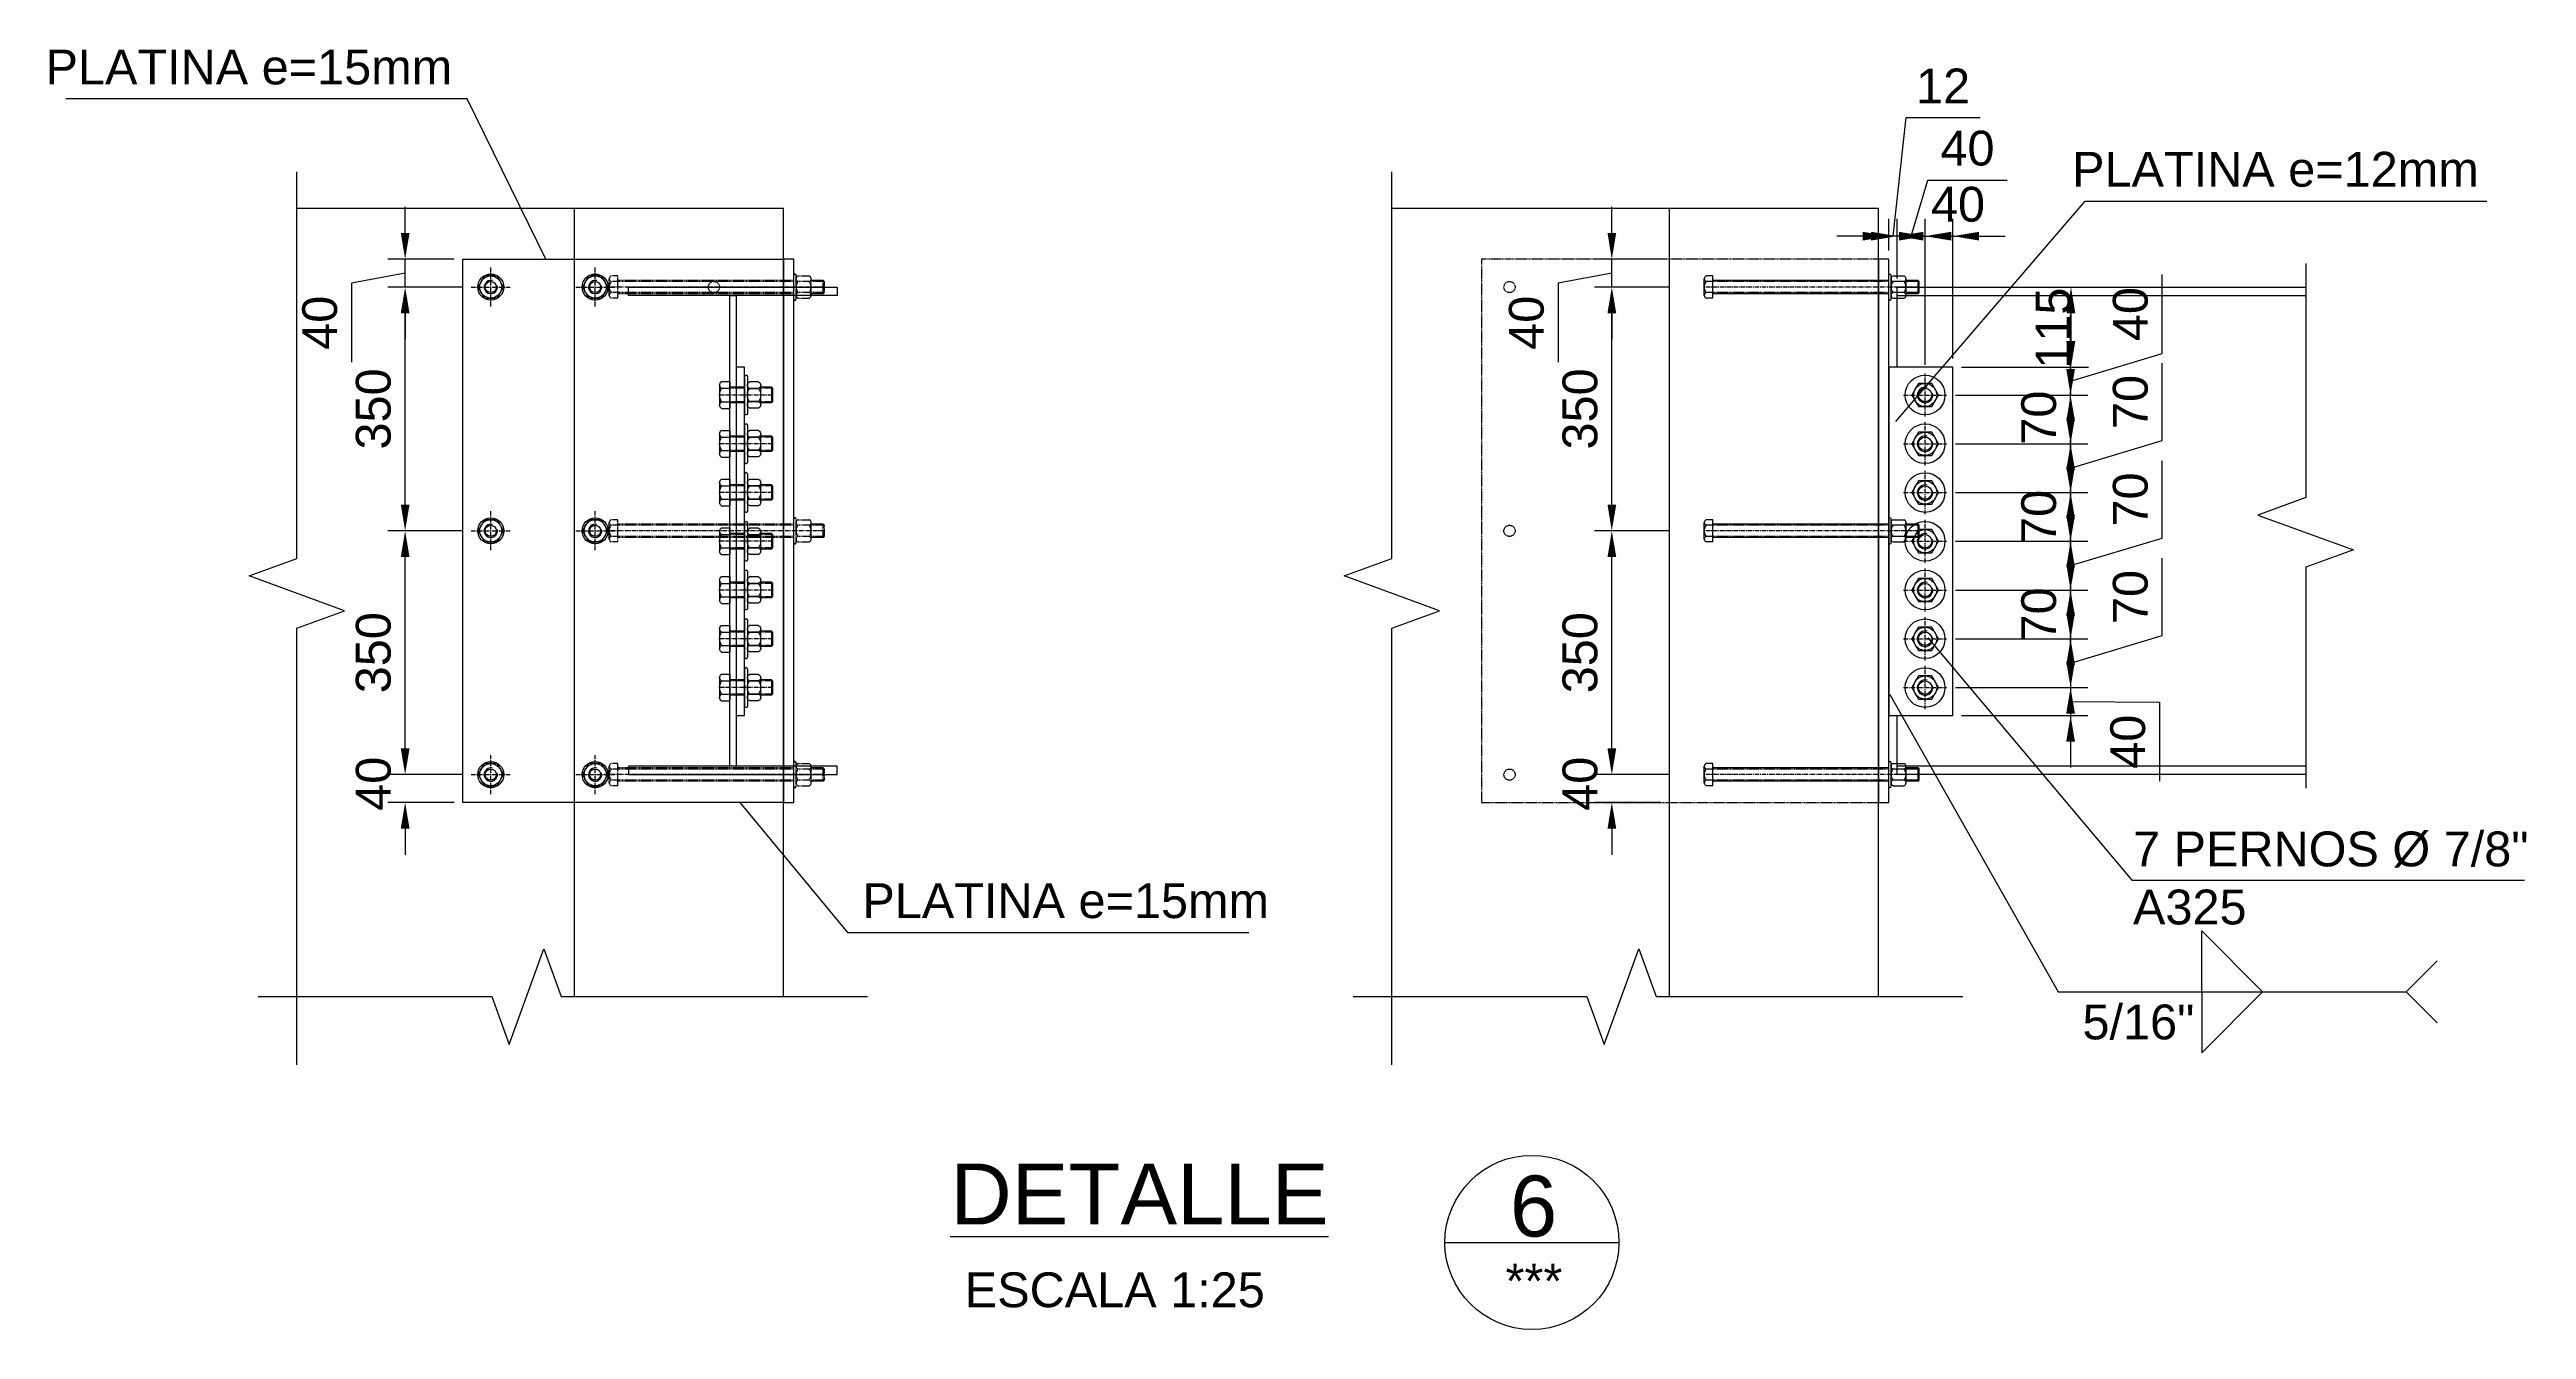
# Model space of a CAD drawing. Header units: millimetres. Extents: x 59135 to 3708801, y -250967 to 196121.
# Drawn here: x 3686912 to 3690470, y 160610 to 162447 of the extents above; entities that cross this region are included whole.
import ezdxf
from ezdxf.enums import TextEntityAlignment as Align

# ---------------------------------------------------------------- set-up
doc = ezdxf.new("R2010")
doc.units = ezdxf.units.MM
doc.header["$LTSCALE"] = 5
doc.header["$PDMODE"] = 3
doc.linetypes.add('CENTER', pattern=[2, 1.25, -0.25, 0.25, -0.25])
doc.linetypes.add('HIDDEN', pattern=[0.375, 0.25, -0.125])
doc.layers.get('Defpoints').update_dxf_attribs({"color": 251})
for name, color, linetype in [('EE-4', 2, 'Continuous'), ('EE-5', 7, 'Continuous'), ('EE-CENTROS', 8, 'CENTER'), ('EE-COTAS', 1, 'Continuous'), ('EE-OCULTAS', 252, 'HIDDEN'), ('EE-OCULTO', 252, 'HIDDEN'), ('EE-PERNOS 3-4', 71, 'Continuous'), ('EE-PERNOS 7-8', 52, 'Continuous'), ('EE-PLATINA 1-2', 121, 'Continuous'), ('EE-PLATINA 15', 141, 'Continuous'), ('EE-TEXTO 1', 4, 'Continuous'), ('EE-TEXTO 2', 2, 'Continuous'), ('EE-V ARMADA TIPO 1', 95, 'Continuous')]:
    doc.layers.add(name, color=color, linetype=linetype)
doc.styles.add('ARIAL EE', font='arial.ttf')
doc.dimstyles.new('EE 1_STANDAR', dxfattribs={"dimtxt": 2, "dimasz": 1.5, "dimexe": 1, "dimexo": 0.5, "dimgap": 0.8, "dimtad": 1, "dimdec": 0, "dimdsep": 46, "dimtxsty": 'ARIAL EE', "dimcen": 0.09, "dimclrd": 256, "dimclre": 256, "dimclrt": 2, "dimadec": 0, "dimazin": 0, "dimtfac": 1, "dimtdec": 0, "dimtofl": 0, "dimtmove": 1, "dimatfit": 2, "dimfxl": 1, "dimtolj": 1, "dimlwd": -1, "dimlwe": -1, "dimarcsym": 1})

# ---------------------------------------------------------------- blocks, each defined once
blk = doc.blocks.new('*U1687')
for p, q in [((-15.9, 253), (-15.9, 262.3)), ((-15.9, 253), (15.9, 253)), ((-11.9, 265.2), (11.9, 265.2)), ((-11.9, 265.2), (-7.9, 265.2)), ((-9.5, 0), (-9.5, 253)), ((-7.9, 265.2), (7.9, 265.2)), ((-7.9, 253), (-7.9, 262.3)), ((7.9, 253), (7.9, 262.3)), ((9.5, 0), (9.5, 253)), ((15.9, 253), (15.9, 262.3)), ((-17.2, 0), (17.2, 0)), ((-18.7, -1.6), (-18.7, -1.5)), ((-17.2, -3.1), (17.2, -3.1)), ((-15.9, -6), (-15.9, -21.8)), ((-11.9, -24.6), (11.9, -24.6)), ((-9.5, -42.2), (-9.5, -24.6)), ((-7.9, -21.8), (-7.9, -6)), ((7.9, -21.8), (7.9, -6)), ((9.5, -42.2), (9.5, -24.6)), ((15.9, -6), (15.9, -21.8)), ((18.7, -1.5), (18.7, -1.6)), ((-9.5, -42.2), (9.5, -42.2)), ((-9.5, -42.2), (-8, -43.7)), ((-8, -43.7), (8, -43.7)), ((9.5, -42.2), (8, -43.7))]:
    blk.add_line(p, q)
for centre, radius, start, end in [((-11.9, 261.1), 4.17, 17.9379, 162.0621), ((0, 252.9), 12.4, 50.0288, 129.9712), ((11.9, 261.1), 4.17, 17.9379, 162.0621), ((17.2, -1.5), 1.5, 0, 90), ((-17.2, -1.5), 1.5, 90, 180), ((-17.2, -1.6), 1.5, 180, 270), ((-11.9, -7.3), 4.17, 17.9379, 162.0621), ((-11.9, -20.5), 4.17, 197.9379, 342.0621), ((0, -15.5), 12.4, 50.0288, 129.9712), ((0, -12.3), 12.4, 230.0288, 309.9712), ((11.9, -7.3), 4.17, 17.9379, 162.0621), ((11.9, -20.5), 4.17, 197.9379, 342.0621), ((17.2, -1.6), 1.5, 270, 0)]:
    blk.add_arc(centre, radius, start, end)
at = {"layer": 'EE-CENTROS'}
blk.add_line((0, -43.7), (0, 265.2), dxfattribs=at)
at = {"layer": 'EE-OCULTAS'}
for p, q in [((-8, 0), (-8, 253)), ((8, 0), (8, 253)), ((-8, -43.7), (-8, -24.6)), ((8, -43.7), (8, -24.6))]:
    blk.add_line(p, q, dxfattribs=at)
blk = doc.blocks.new('VT-1')
at = {"layer": 'EE-V ARMADA TIPO 1'}
for points in [[(-150, 700), (150, 700), (150, 688), (-150, 688)], [(-4.5, 688), (4.5, 688), (4.5, 12), (-4.5, 12)], [(-150, 0), (150, 0), (150, 12), (-150, 12)]]:
    blk.add_lwpolyline(points, close=True, dxfattribs=at)
blk = doc.blocks.new('T-3-4')
blk.add_lwpolyline([(-9.2, 15.9), (-18.3, 0), (-9.2, -15.9), (9.2, -15.9), (18.3, 0), (9.2, 15.9)], close=True)
for radius in [18.7, 15.9, 8.02]:
    blk.add_circle((0, 0), radius)
blk.add_arc((0, 0), 9.52, 75, 15)
at = {"layer": 'EE-CENTROS'}
for p, q in [((-28, 0), (28, 0)), ((0, -28), (0, 28))]:
    blk.add_line(p, q, dxfattribs=at)
blk = doc.blocks.new('*D1884')
at = {"layer": 'Defpoints', "color": 0, "transparency": 16777216}
for p in [(3687422.5, 161406.5), (3687517.5, 161406.5), (3687505.5, 161366.5)]:
    blk.add_point(p, dxfattribs=at)
at = {"layer": 'EE-COTAS', "transparency": 16777216}
for p, q in [((3687422.5, 161444), (3687422.5, 161481.5)), ((3687505, 161406.5), (3687397.5, 161406.5)), ((3687493, 161366.5), (3687397.5, 161366.5)), ((3687422.5, 161329), (3687422.5, 161291.5))]:
    blk.add_line(p, q, dxfattribs=at)
for points in [[(3687416.3, 161444), (3687428.8, 161444), (3687422.5, 161406.5)], [(3687416.3, 161329), (3687428.8, 161329), (3687422.5, 161366.5)]]:
    blk.add_solid(points, dxfattribs=at)
at = {"layer": 'EE-COTAS', "color": 2, "transparency": 16777216, "insert": (3687377, 161393.3), "char_height": 50, "attachment_point": 5, "rotation": 90, "style": 'ARIAL EE'}
blk.add_mtext('\\A1;40', dxfattribs=at)
blk = doc.blocks.new('*D1885')
at = {"layer": 'Defpoints', "color": 0, "transparency": 16777216}
for p in [(3687422.5, 161756.5), (3687517.5, 161756.5), (3687517.5, 161406.5)]:
    blk.add_point(p, dxfattribs=at)
at = {"layer": 'EE-COTAS', "transparency": 16777216}
for p, q in [((3687505, 161756.5), (3687397.5, 161756.5)), ((3687422.5, 161444), (3687422.5, 161719)), ((3687505, 161406.5), (3687397.5, 161406.5))]:
    blk.add_line(p, q, dxfattribs=at)
for points in [[(3687416.3, 161719), (3687428.8, 161719), (3687422.5, 161756.5)], [(3687416.3, 161444), (3687428.8, 161444), (3687422.5, 161406.5)]]:
    blk.add_solid(points, dxfattribs=at)
at = {"layer": 'EE-COTAS', "color": 2, "transparency": 16777216, "insert": (3687377, 161581.5), "char_height": 50, "attachment_point": 5, "rotation": 90, "style": 'ARIAL EE'}
blk.add_mtext('\\A1;350', dxfattribs=at)
blk = doc.blocks.new('*D1886')
at = {"layer": 'Defpoints', "color": 0, "transparency": 16777216}
for p in [(3687422.5, 162106.5), (3687517.5, 162106.5), (3687517.5, 161756.5)]:
    blk.add_point(p, dxfattribs=at)
at = {"layer": 'EE-COTAS', "transparency": 16777216}
for p, q in [((3687505, 162106.5), (3687397.5, 162106.5)), ((3687422.5, 161794), (3687422.5, 162069)), ((3687505, 161756.5), (3687397.5, 161756.5))]:
    blk.add_line(p, q, dxfattribs=at)
for points in [[(3687416.3, 162069), (3687428.8, 162069), (3687422.5, 162106.5)], [(3687416.3, 161794), (3687428.8, 161794), (3687422.5, 161756.5)]]:
    blk.add_solid(points, dxfattribs=at)
at = {"layer": 'EE-COTAS', "color": 2, "transparency": 16777216, "insert": (3687377, 161931.5), "char_height": 50, "attachment_point": 5, "rotation": 90, "style": 'ARIAL EE'}
blk.add_mtext('\\A1;350', dxfattribs=at)
blk = doc.blocks.new('*D1887')
at = {"layer": 'Defpoints', "color": 0, "transparency": 16777216}
for p in [(3687422.5, 162146.5), (3687505.5, 162146.5), (3687517.5, 162106.5)]:
    blk.add_point(p, dxfattribs=at)
at = {"layer": 'EE-COTAS', "transparency": 16777216}
for p, q in [((3687422.5, 162184), (3687422.5, 162221.5)), ((3687493, 162146.5), (3687397.5, 162146.5)), ((3687422.5, 162106.5), (3687422.5, 162146.5)), ((3687422.5, 162126.5), (3687345.6, 162112)), ((3687345.6, 162112), (3687345.6, 161998.5)), ((3687505, 162106.5), (3687397.5, 162106.5)), ((3687422.5, 162069), (3687422.5, 162031.5))]:
    blk.add_line(p, q, dxfattribs=at)
for points in [[(3687416.3, 162184), (3687428.8, 162184), (3687422.5, 162146.5)], [(3687416.3, 162069), (3687428.8, 162069), (3687422.5, 162106.5)]]:
    blk.add_solid(points, dxfattribs=at)
at = {"layer": 'EE-COTAS', "color": 2, "transparency": 16777216, "insert": (3687300, 162055.2), "char_height": 50, "attachment_point": 5, "rotation": 90, "style": 'ARIAL EE'}
blk.add_mtext('\\A1;40', dxfattribs=at)
blk = doc.blocks.new('T-7-8')
blk.add_lwpolyline([(19.2, 0), (9.6, 16.7), (-9.6, 16.7), (-19.2, 0), (-9.6, -16.7), (9.6, -16.7)], close=True)
for radius in [28.5, 16.7, 9.61]:
    blk.add_circle((0, 0), radius)
blk.add_arc((0, 0), 11.1, 75, 15)
at = {"layer": 'EE-CENTROS'}
for p, q in [((-31, 0), (31, 0)), ((0, -31), (0, 31))]:
    blk.add_line(p, q, dxfattribs=at)
blk = doc.blocks.new('*D1888')
at = {"layer": 'Defpoints', "color": 0, "transparency": 16777216}
for p in [(3689671.7, 162106.5), (3689645.9, 161991.5), (3689815.5, 161991.5)]:
    blk.add_point(p, dxfattribs=at)
at = {"layer": 'EE-COTAS', "transparency": 16777216}
for p, q in [((3689684.2, 162106.5), (3689840.5, 162106.5)), ((3689815.5, 162069), (3689815.5, 162029)), ((3689658.4, 161991.5), (3689840.5, 161991.5))]:
    blk.add_line(p, q, dxfattribs=at)
for points in [[(3689809.2, 162069), (3689821.7, 162069), (3689815.5, 162106.5)], [(3689809.2, 162029), (3689821.7, 162029), (3689815.5, 161991.5)]]:
    blk.add_solid(points, dxfattribs=at)
at = {"layer": 'EE-COTAS', "color": 2, "transparency": 16777216, "insert": (3689790.3, 162047.5), "char_height": 50, "attachment_point": 5, "rotation": 90, "style": 'ARIAL EE'}
blk.add_mtext('\\A1;115', dxfattribs=at)
blk = doc.blocks.new('*D1889')
at = {"layer": 'Defpoints', "color": 0, "transparency": 16777216}
for p in [(3689645.9, 161991.5), (3689636.9, 161951.5), (3689814.9, 161951.5)]:
    blk.add_point(p, dxfattribs=at)
at = {"layer": 'EE-COTAS', "transparency": 16777216}
for p, q in [((3689946.5, 162011), (3689946.5, 162124.5)), ((3689814.9, 162029), (3689814.9, 162066.5)), ((3689814.9, 161971.5), (3689946.5, 162011)), ((3689658.4, 161991.5), (3689839.9, 161991.5)), ((3689814.9, 161991.5), (3689814.9, 161951.5)), ((3689649.4, 161951.5), (3689839.9, 161951.5)), ((3689814.9, 161914), (3689814.9, 161876.5))]:
    blk.add_line(p, q, dxfattribs=at)
for points in [[(3689808.7, 162029), (3689821.2, 162029), (3689814.9, 161991.5)], [(3689808.7, 161914), (3689821.2, 161914), (3689814.9, 161951.5)]]:
    blk.add_solid(points, dxfattribs=at)
at = {"layer": 'EE-COTAS', "color": 2, "transparency": 16777216, "insert": (3689901, 162067.7), "char_height": 50, "attachment_point": 5, "rotation": 90, "style": 'ARIAL EE'}
blk.add_mtext('\\A1;40', dxfattribs=at)
blk = doc.blocks.new('*D1890')
at = {"layer": 'Defpoints', "color": 0, "transparency": 16777216}
for p in [(3689636.9, 161951.5), (3689636.9, 161881.5), (3689814.9, 161881.5)]:
    blk.add_point(p, dxfattribs=at)
at = {"layer": 'EE-COTAS', "transparency": 16777216}
for p, q in [((3689814.9, 161989), (3689814.9, 162026.5)), ((3689649.4, 161951.5), (3689839.9, 161951.5)), ((3689649.4, 161881.5), (3689839.9, 161881.5)), ((3689814.9, 161844), (3689814.9, 161806.5))]:
    blk.add_line(p, q, dxfattribs=at)
for points in [[(3689808.7, 161989), (3689821.2, 161989), (3689814.9, 161951.5)], [(3689808.7, 161844), (3689821.2, 161844), (3689814.9, 161881.5)]]:
    blk.add_solid(points, dxfattribs=at)
at = {"layer": 'EE-COTAS', "color": 2, "transparency": 16777216, "insert": (3689769.4, 161919), "char_height": 50, "attachment_point": 5, "rotation": 90, "style": 'ARIAL EE'}
blk.add_mtext('\\A1;70', dxfattribs=at)
blk = doc.blocks.new('*D1891')
at = {"layer": 'Defpoints', "color": 0, "transparency": 16777216}
for p in [(3689636.9, 161881.5), (3689636.9, 161811.5), (3689814.9, 161811.5)]:
    blk.add_point(p, dxfattribs=at)
at = {"layer": 'EE-COTAS', "transparency": 16777216}
for p, q in [((3689946.5, 161886), (3689946.5, 161997.1)), ((3689814.9, 161919), (3689814.9, 161956.5)), ((3689649.4, 161881.5), (3689839.9, 161881.5)), ((3689814.9, 161846.5), (3689946.5, 161886)), ((3689814.9, 161881.5), (3689814.9, 161811.5)), ((3689649.4, 161811.5), (3689839.9, 161811.5)), ((3689814.9, 161774), (3689814.9, 161736.5))]:
    blk.add_line(p, q, dxfattribs=at)
for points in [[(3689808.7, 161919), (3689821.2, 161919), (3689814.9, 161881.5)], [(3689808.7, 161774), (3689821.2, 161774), (3689814.9, 161811.5)]]:
    blk.add_solid(points, dxfattribs=at)
at = {"layer": 'EE-COTAS', "color": 2, "transparency": 16777216, "insert": (3689901, 161941.5), "char_height": 50, "attachment_point": 5, "rotation": 90, "style": 'ARIAL EE'}
blk.add_mtext('\\A1;70', dxfattribs=at)
blk = doc.blocks.new('*D1892')
at = {"layer": 'Defpoints', "color": 0, "transparency": 16777216}
for p in [(3689636.9, 161811.5), (3689636.9, 161741.5), (3689814.9, 161741.5)]:
    blk.add_point(p, dxfattribs=at)
at = {"layer": 'EE-COTAS', "transparency": 16777216}
for p, q in [((3689814.9, 161849), (3689814.9, 161886.5)), ((3689649.4, 161811.5), (3689839.9, 161811.5)), ((3689649.4, 161741.5), (3689839.9, 161741.5)), ((3689814.9, 161704), (3689814.9, 161666.5))]:
    blk.add_line(p, q, dxfattribs=at)
for points in [[(3689808.7, 161849), (3689821.2, 161849), (3689814.9, 161811.5)], [(3689808.7, 161704), (3689821.2, 161704), (3689814.9, 161741.5)]]:
    blk.add_solid(points, dxfattribs=at)
at = {"layer": 'EE-COTAS', "color": 2, "transparency": 16777216, "insert": (3689769.4, 161776.5), "char_height": 50, "attachment_point": 5, "rotation": 90, "style": 'ARIAL EE'}
blk.add_mtext('\\A1;70', dxfattribs=at)
blk = doc.blocks.new('*D1893')
at = {"layer": 'Defpoints', "color": 0, "transparency": 16777216}
for p in [(3689636.9, 161741.5), (3689636.9, 161671.5), (3689814.9, 161671.5)]:
    blk.add_point(p, dxfattribs=at)
at = {"layer": 'EE-COTAS', "transparency": 16777216}
for p, q in [((3689946.5, 161746), (3689946.5, 161857.1)), ((3689814.9, 161779), (3689814.9, 161816.5)), ((3689649.4, 161741.5), (3689839.9, 161741.5)), ((3689814.9, 161706.5), (3689946.5, 161746)), ((3689814.9, 161741.5), (3689814.9, 161671.5)), ((3689649.4, 161671.5), (3689839.9, 161671.5)), ((3689814.9, 161634), (3689814.9, 161596.5))]:
    blk.add_line(p, q, dxfattribs=at)
for points in [[(3689808.7, 161779), (3689821.2, 161779), (3689814.9, 161741.5)], [(3689808.7, 161634), (3689821.2, 161634), (3689814.9, 161671.5)]]:
    blk.add_solid(points, dxfattribs=at)
at = {"layer": 'EE-COTAS', "color": 2, "transparency": 16777216, "insert": (3689901, 161801.5), "char_height": 50, "attachment_point": 5, "rotation": 90, "style": 'ARIAL EE'}
blk.add_mtext('\\A1;70', dxfattribs=at)
blk = doc.blocks.new('*D1894')
at = {"layer": 'Defpoints', "color": 0, "transparency": 16777216}
for p in [(3689636.9, 161671.5), (3689636.9, 161601.5), (3689814.9, 161601.5)]:
    blk.add_point(p, dxfattribs=at)
at = {"layer": 'EE-COTAS', "transparency": 16777216}
for p, q in [((3689814.9, 161709), (3689814.9, 161746.5)), ((3689649.4, 161671.5), (3689839.9, 161671.5)), ((3689649.4, 161601.5), (3689839.9, 161601.5)), ((3689814.9, 161564), (3689814.9, 161526.5))]:
    blk.add_line(p, q, dxfattribs=at)
for points in [[(3689808.7, 161709), (3689821.2, 161709), (3689814.9, 161671.5)], [(3689808.7, 161564), (3689821.2, 161564), (3689814.9, 161601.5)]]:
    blk.add_solid(points, dxfattribs=at)
at = {"layer": 'EE-COTAS', "color": 2, "transparency": 16777216, "insert": (3689769.4, 161636.5), "char_height": 50, "attachment_point": 5, "rotation": 90, "style": 'ARIAL EE'}
blk.add_mtext('\\A1;70', dxfattribs=at)
blk = doc.blocks.new('*D1895')
at = {"layer": 'Defpoints', "color": 0, "transparency": 16777216}
for p in [(3689636.9, 161601.5), (3689636.9, 161531.5), (3689814.9, 161531.5)]:
    blk.add_point(p, dxfattribs=at)
at = {"layer": 'EE-COTAS', "transparency": 16777216}
for p, q in [((3689946.5, 161606), (3689946.5, 161717.1)), ((3689814.9, 161639), (3689814.9, 161676.5)), ((3689649.4, 161601.5), (3689839.9, 161601.5)), ((3689814.9, 161566.5), (3689946.5, 161606)), ((3689814.9, 161601.5), (3689814.9, 161531.5)), ((3689649.4, 161531.5), (3689839.9, 161531.5)), ((3689814.9, 161494), (3689814.9, 161456.5))]:
    blk.add_line(p, q, dxfattribs=at)
for points in [[(3689808.7, 161639), (3689821.2, 161639), (3689814.9, 161601.5)], [(3689808.7, 161494), (3689821.2, 161494), (3689814.9, 161531.5)]]:
    blk.add_solid(points, dxfattribs=at)
at = {"layer": 'EE-COTAS', "color": 2, "transparency": 16777216, "insert": (3689901, 161661.5), "char_height": 50, "attachment_point": 5, "rotation": 90, "style": 'ARIAL EE'}
blk.add_mtext('\\A1;70', dxfattribs=at)
blk = doc.blocks.new('*D1896')
at = {"layer": 'Defpoints', "color": 0, "transparency": 16777216}
for p in [(3689636.9, 161531.5), (3689645.9, 161491.5), (3689814.9, 161491.5)]:
    blk.add_point(p, dxfattribs=at)
at = {"layer": 'EE-COTAS', "transparency": 16777216}
for p, q in [((3689814.9, 161569), (3689814.9, 161606.5)), ((3689649.4, 161531.5), (3689839.9, 161531.5)), ((3689814.9, 161531.5), (3689814.9, 161491.5)), ((3689814.9, 161511.5), (3689942.8, 161510.4)), ((3689942.8, 161510.4), (3689942.8, 161396.9)), ((3689658.4, 161491.5), (3689839.9, 161491.5)), ((3689814.9, 161454), (3689814.9, 161416.5))]:
    blk.add_line(p, q, dxfattribs=at)
for points in [[(3689808.7, 161569), (3689821.2, 161569), (3689814.9, 161531.5)], [(3689808.7, 161454), (3689821.2, 161454), (3689814.9, 161491.5)]]:
    blk.add_solid(points, dxfattribs=at)
at = {"layer": 'EE-COTAS', "color": 2, "transparency": 16777216, "insert": (3689897.3, 161453.7), "char_height": 50, "attachment_point": 5, "rotation": 90, "style": 'ARIAL EE'}
blk.add_mtext('\\A1;40', dxfattribs=at)
blk = doc.blocks.new('*D1897')
at = {"layer": 'Defpoints', "color": 0, "transparency": 16777216}
for p in [(3689605.9, 162179.6), (3689605.9, 161982.5), (3689645.9, 161991.5)]:
    blk.add_point(p, dxfattribs=at)
at = {"layer": 'EE-COTAS', "transparency": 16777216}
for p, q in [((3689568.4, 162179.6), (3689530.9, 162179.6)), ((3689605.9, 161995), (3689605.9, 162204.6)), ((3689645.9, 162004), (3689645.9, 162204.6)), ((3689683.4, 162179.6), (3689720.9, 162179.6))]:
    blk.add_line(p, q, dxfattribs=at)
for points in [[(3689568.4, 162185.8), (3689568.4, 162173.3), (3689605.9, 162179.6)], [(3689683.4, 162185.8), (3689683.4, 162173.3), (3689645.9, 162179.6)]]:
    blk.add_solid(points, dxfattribs=at)
at = {"layer": 'EE-COTAS', "color": 2, "transparency": 16777216, "insert": (3689653.2, 162225.1), "char_height": 50, "attachment_point": 5, "style": 'ARIAL EE'}
blk.add_mtext('\\A1;40', dxfattribs=at)
blk = doc.blocks.new('*D1898')
at = {"layer": 'Defpoints', "color": 0, "transparency": 16777216}
for p in [(3689565.9, 162179.6), (3689565.9, 162106.5), (3689605.9, 161982.5)]:
    blk.add_point(p, dxfattribs=at)
at = {"layer": 'EE-COTAS', "transparency": 16777216}
for p, q in [((3689585.9, 162179.6), (3689610.1, 162260.1)), ((3689610.1, 162260.1), (3689723.6, 162260.1)), ((3689528.4, 162179.6), (3689490.9, 162179.6)), ((3689565.9, 162119), (3689565.9, 162204.6)), ((3689605.9, 162179.6), (3689565.9, 162179.6)), ((3689605.9, 161995), (3689605.9, 162204.6)), ((3689643.4, 162179.6), (3689680.9, 162179.6))]:
    blk.add_line(p, q, dxfattribs=at)
for points in [[(3689528.4, 162185.8), (3689528.4, 162173.3), (3689565.9, 162179.6)], [(3689643.4, 162185.8), (3689643.4, 162173.3), (3689605.9, 162179.6)]]:
    blk.add_solid(points, dxfattribs=at)
at = {"layer": 'EE-COTAS', "color": 2, "transparency": 16777216, "insert": (3689666.8, 162305.6), "char_height": 50, "attachment_point": 5, "style": 'ARIAL EE'}
blk.add_mtext('\\A1;40', dxfattribs=at)
blk = doc.blocks.new('*D1899')
at = {"layer": 'Defpoints', "color": 0, "transparency": 16777216}
for p in [(3689553.9, 162179.6), (3689553.9, 162146.5), (3689565.9, 162106.5)]:
    blk.add_point(p, dxfattribs=at)
at = {"layer": 'EE-COTAS', "transparency": 16777216}
for p, q in [((3689559.9, 162179.6), (3689578.6, 162350.1)), ((3689578.6, 162350.1), (3689685, 162350.1)), ((3689516.4, 162179.6), (3689478.9, 162179.6)), ((3689553.9, 162159), (3689553.9, 162204.6)), ((3689565.9, 162179.6), (3689553.9, 162179.6)), ((3689565.9, 162119), (3689565.9, 162204.6)), ((3689603.4, 162179.6), (3689640.9, 162179.6))]:
    blk.add_line(p, q, dxfattribs=at)
for points in [[(3689516.4, 162185.8), (3689516.4, 162173.3), (3689553.9, 162179.6)], [(3689603.4, 162185.8), (3689603.4, 162173.3), (3689565.9, 162179.6)]]:
    blk.add_solid(points, dxfattribs=at)
at = {"layer": 'EE-COTAS', "color": 2, "transparency": 16777216, "insert": (3689631.8, 162395.2), "char_height": 50, "attachment_point": 5, "style": 'ARIAL EE'}
blk.add_mtext('\\A1;12', dxfattribs=at)
blk = doc.blocks.new('*U1706')
for p, q in [((-14.4, 35.7), (14.4, 35.7)), ((-26.6, 0), (26.6, 0)), ((-19.2, 32.7), (-19.2, 21)), ((-19.2, 21), (19.2, 21)), ((-11.1, 0), (-11.1, 21)), ((-9.6, 32.7), (-9.6, 21)), ((9.6, 32.7), (9.6, 21)), ((11.1, 0), (11.1, 21)), ((19.2, 32.7), (19.2, 21)), ((-28.6, -2.4), (-28.6, -2)), ((-26.6, -4.4), (26.6, -4.4)), ((-18.9, -20.5), (-18.9, -7.3)), ((-14.1, -23.4), (14.1, -23.4)), ((-11.1, -38.8), (-11.1, -23.4)), ((-9.4, -7.3), (-9.4, -20.5)), ((-9.4, -20.5), (-9.4, -9)), ((9.4, -7.3), (9.4, -20.5)), ((9.4, -20.5), (9.4, -9)), ((11.1, -38.8), (11.1, -23.4)), ((18.9, -20.5), (18.9, -7.3)), ((28.6, -2.4), (28.6, -2)), ((-11.1, -38.8), (-9.6, -40.3)), ((-11.1, -38.8), (11.1, -38.8)), ((-9.6, -40.3), (9.6, -40.3)), ((11.1, -38.8), (9.6, -40.3))]:
    blk.add_line(p, q)
for centre, radius, start, end in [((-14.4, 30.3), 5.36, 26.1162, 153.8838), ((0, 18.7), 16.9, 55.3723, 124.6277), ((14.4, 30.3), 5.36, 26.1162, 153.8838), ((-26.6, -2), 2, 90, 180), ((26.6, -2), 2, 0, 90), ((-26.6, -2.4), 2, 180, 270), ((-14.1, -9.6), 5.25, 26.1162, 153.8838), ((-14.1, -18.2), 5.25, 206.1162, 333.8838), ((0, -21), 16.6, 55.3723, 124.6277), ((0, -6.8), 16.6, 235.3723, 304.6277), ((14.1, -9.6), 5.25, 26.1162, 153.8838), ((14.1, -18.2), 5.25, 206.1162, 333.8838), ((26.6, -2.4), 2, 270, 0)]:
    blk.add_arc(centre, radius, start, end)
at = {"layer": 'EE-CENTROS'}
blk.add_line((0, -40.3), (0, 35.7), dxfattribs=at)
at = {"layer": 'EE-OCULTAS'}
for p, q in [((-9.6, 0), (-9.6, 21)), ((9.6, 0), (9.6, 21)), ((-9.6, -40.3), (-9.6, -23.4)), ((9.6, -40.3), (9.6, -23.4))]:
    blk.add_line(p, q, dxfattribs=at)
blk = doc.blocks.new('*D1774')
at = {"layer": 'Defpoints', "color": 0, "transparency": 16777216}
for p in [(3689155.9, 161406.5), (3689250.9, 161406.5), (3689238.9, 161366.5)]:
    blk.add_point(p, dxfattribs=at)
at = {"layer": 'EE-COTAS', "transparency": 16777216}
for p, q in [((3689155.9, 161444), (3689155.9, 161481.5)), ((3689238.4, 161406.5), (3689130.9, 161406.5)), ((3689226.4, 161366.5), (3689130.9, 161366.5)), ((3689155.9, 161329), (3689155.9, 161291.5))]:
    blk.add_line(p, q, dxfattribs=at)
for points in [[(3689149.7, 161444), (3689162.2, 161444), (3689155.9, 161406.5)], [(3689149.7, 161329), (3689162.2, 161329), (3689155.9, 161366.5)]]:
    blk.add_solid(points, dxfattribs=at)
at = {"layer": 'EE-COTAS', "color": 2, "transparency": 16777216, "insert": (3689110.4, 161393.3), "char_height": 50, "attachment_point": 5, "rotation": 90, "style": 'ARIAL EE'}
blk.add_mtext('\\A1;40', dxfattribs=at)
blk = doc.blocks.new('*D1775')
at = {"layer": 'Defpoints', "color": 0, "transparency": 16777216}
for p in [(3689155.9, 161756.5), (3689250.9, 161756.5), (3689250.9, 161406.5)]:
    blk.add_point(p, dxfattribs=at)
at = {"layer": 'EE-COTAS', "transparency": 16777216}
for p, q in [((3689238.4, 161756.5), (3689130.9, 161756.5)), ((3689155.9, 161444), (3689155.9, 161719)), ((3689238.4, 161406.5), (3689130.9, 161406.5))]:
    blk.add_line(p, q, dxfattribs=at)
for points in [[(3689149.7, 161719), (3689162.2, 161719), (3689155.9, 161756.5)], [(3689149.7, 161444), (3689162.2, 161444), (3689155.9, 161406.5)]]:
    blk.add_solid(points, dxfattribs=at)
at = {"layer": 'EE-COTAS', "color": 2, "transparency": 16777216, "insert": (3689110.4, 161581.5), "char_height": 50, "attachment_point": 5, "rotation": 90, "style": 'ARIAL EE'}
blk.add_mtext('\\A1;350', dxfattribs=at)
blk = doc.blocks.new('*D1776')
at = {"layer": 'Defpoints', "color": 0, "transparency": 16777216}
for p in [(3689155.9, 162106.5), (3689250.9, 162106.5), (3689250.9, 161756.5)]:
    blk.add_point(p, dxfattribs=at)
at = {"layer": 'EE-COTAS', "transparency": 16777216}
for p, q in [((3689238.4, 162106.5), (3689130.9, 162106.5)), ((3689155.9, 161794), (3689155.9, 162069)), ((3689238.4, 161756.5), (3689130.9, 161756.5))]:
    blk.add_line(p, q, dxfattribs=at)
for points in [[(3689149.7, 162069), (3689162.2, 162069), (3689155.9, 162106.5)], [(3689149.7, 161794), (3689162.2, 161794), (3689155.9, 161756.5)]]:
    blk.add_solid(points, dxfattribs=at)
at = {"layer": 'EE-COTAS', "color": 2, "transparency": 16777216, "insert": (3689110.4, 161931.5), "char_height": 50, "attachment_point": 5, "rotation": 90, "style": 'ARIAL EE'}
blk.add_mtext('\\A1;350', dxfattribs=at)
blk = doc.blocks.new('*D1777')
at = {"layer": 'Defpoints', "color": 0, "transparency": 16777216}
for p in [(3689155.9, 162146.5), (3689238.9, 162146.5), (3689250.9, 162106.5)]:
    blk.add_point(p, dxfattribs=at)
at = {"layer": 'EE-COTAS', "transparency": 16777216}
for p, q in [((3689155.9, 162184), (3689155.9, 162221.5)), ((3689226.4, 162146.5), (3689130.9, 162146.5)), ((3689155.9, 162106.5), (3689155.9, 162146.5)), ((3689155.9, 162126.5), (3689079, 162112)), ((3689079, 162112), (3689079, 161998.5)), ((3689238.4, 162106.5), (3689130.9, 162106.5)), ((3689155.9, 162069), (3689155.9, 162031.5))]:
    blk.add_line(p, q, dxfattribs=at)
for points in [[(3689149.7, 162184), (3689162.2, 162184), (3689155.9, 162146.5)], [(3689149.7, 162069), (3689162.2, 162069), (3689155.9, 162106.5)]]:
    blk.add_solid(points, dxfattribs=at)
at = {"layer": 'EE-COTAS', "color": 2, "transparency": 16777216, "insert": (3689033.4, 162055.2), "char_height": 50, "attachment_point": 5, "rotation": 90, "style": 'ARIAL EE'}
blk.add_mtext('\\A1;40', dxfattribs=at)
blk = doc.blocks.new('AWS-FILL')
for p, q in [((0, 0), (20, 0)), ((8.25, -3.5), (11.75, 0)), ((8.25, 0), (8.25, -3.5))]:
    blk.add_line(p, q)
at = {"layer": 'EE-TEXTO 2', "style": 'ARIAL EE', "flags": 12}
blk.add_attdef('VALOR_SOLDADURA', text='', height=2, dxfattribs=at).set_placement((7.83, -2.73), align=Align.RIGHT)
blk.add_attdef('DE-TANTO-CADA-TANTO', (12.68, -2.68), '', height=2, dxfattribs=at)
blk = doc.blocks.new('OBSERVACION')
for q in [(1.78, 1.78), (1.78, -1.78)]:
    blk.add_line((0, 0), q)
at = {"layer": 'EE-TEXTO 2', "style": 'ARIAL EE', "flags": 4}
blk.add_attdef('OBSERVACION', (2.3, -1.07), '', height=2, dxfattribs=at)
blk = doc.blocks.new('TÍTULO DETALLE')
at = {"layer": 'EE-5'}
blk.add_line((17.55, -1.03), (27.55, -1.03), dxfattribs=at)
blk.add_circle((22.55, -1.03), 5, dxfattribs=at)
at = {"layer": 'EE-TEXTO 1', "style": 'ARIAL EE'}
blk.add_attdef('%%UDETALLE', text='', height=3.5, dxfattribs=at).set_placement((0, 0), align=Align.CENTER)
blk.add_attdef('X', text='', height=3.5, dxfattribs=at).set_placement((22.65, 1.06), align=Align.MIDDLE_CENTER)
at = {"layer": 'EE-TEXTO 2', "style": 'ARIAL EE'}
for tag, p in [('SUBTÍTULO1', (-0.58, -4.97)), ('SUBTÍTULO2', (-0.58, -8.28)), ('SUBTÍTULO3', (-0.56, -11.65)), ('ESCALA', (-1.42, -15.07))]:
    blk.add_attdef(tag, text='', height=2, dxfattribs=at).set_placement(p, align=Align.CENTER)
blk.add_attdef('###', text='', height=2, dxfattribs=at).set_placement((22.67, -3.25), align=Align.MIDDLE_CENTER)

msp = doc.modelspace()

# ---------------------------------------------------------------- linework, layer by layer
at = {"layer": 'EE-4'}
for points in [[(3687966, 161087.7), (3687966, 162219.5), (3687267, 162219.5)], [(3687666, 161087.7), (3687666, 162219.5)], [(3689538.9, 161087.7), (3689538.9, 162219.5), (3688839.9, 162219.5)], [(3689238.9, 161087.7), (3689238.9, 162219.5)]]:
    msp.add_lwpolyline(points, dxfattribs=at)
at = {"layer": 'EE-COTAS', "linetype": 'Continuous'}
for points in [[(3687267, 160989.8), (3687267, 161616.7), (3687335.6, 161641.7), (3687198.3, 161691.7), (3687267, 161716.7), (3687267, 162271.8)], [(3688839.9, 160989.8), (3688839.9, 161616.7), (3688908.6, 161641.7), (3688771.2, 161691.7), (3688839.9, 161716.7), (3688839.9, 162271.8)], [(3690152.7, 162140.4), (3690152.7, 161804.2), (3690084, 161779.2), (3690221.4, 161729.2), (3690152.7, 161704.2), (3690152.7, 161386.9)], [(3687211.5, 161087.7), (3687546.8, 161087.7), (3687571.8, 161019), (3687621.8, 161156.4), (3687646.8, 161087.7), (3688086.9, 161087.7)], [(3688784.5, 161087.7), (3689119.8, 161087.7), (3689144.8, 161019), (3689194.8, 161156.4), (3689219.8, 161087.7), (3689659.9, 161087.7)]]:
    msp.add_lwpolyline(points, dxfattribs=at)
at = {"layer": 'EE-OCULTO'}
msp.add_lwpolyline([(3689538.9, 162146.5), (3689008.9, 162146.5), (3688968.9, 162146.5), (3688968.9, 161366.5), (3689538.9, 161366.5)], dxfattribs=at)
for centre in [(3687866, 162106.5), (3689008.9, 162106.5), (3689008.9, 161756.5), (3689008.9, 161406.5)]:
    msp.add_circle(centre, 8.02, dxfattribs=at)
at = {"layer": 'EE-PLATINA 1-2'}
for points in [[(3687897.8, 161491.5), (3687909.8, 161491.5), (3687909.8, 161991.5), (3687897.8, 161991.5)], [(3689553.9, 161491.5), (3689645.9, 161491.5), (3689645.9, 161991.5), (3689553.9, 161991.5)]]:
    msp.add_lwpolyline(points, close=True, dxfattribs=at)
at = {"layer": 'EE-PLATINA 15'}
for points in [[(3687505.5, 162146.5), (3687966, 162146.5), (3687966, 161366.5), (3687505.5, 161366.5)], [(3687966, 161366.5), (3687981, 161366.5), (3687981, 162146.5), (3687966, 162146.5)], [(3689538.9, 161366.5), (3689553.9, 161366.5), (3689553.9, 162146.5), (3689538.9, 162146.5)]]:
    msp.add_lwpolyline(points, close=True, dxfattribs=at)
at = {"layer": 'EE-V ARMADA TIPO 1'}
for points in [[(3689565.9, 161991.5), (3689565.9, 162106.5), (3690152.7, 162106.5), (3690152.7, 161804.2)], [(3689565.9, 161991.5), (3689565.9, 162094.5), (3690152.7, 162094.5), (3690152.7, 161804.2)], [(3690152.7, 161704.2), (3690152.7, 161406.5), (3689565.9, 161406.5), (3689565.9, 161491.5)], [(3690152.7, 161704.2), (3690152.7, 161418.5), (3689565.9, 161418.5), (3689565.9, 161491.5)]]:
    msp.add_lwpolyline(points, dxfattribs=at)

# ---------------------------------------------------------------- block references
at = {"layer": 'EE-COTAS', "xscale": -25, "yscale": 25, "zscale": 25, "rotation": 180}
msp.add_blockref('AWS-FILL', (3689797, 161094.6), dxfattribs=at)
at = {"layer": 'EE-COTAS', "xscale": 25, "yscale": 25, "zscale": 25}
msp.add_blockref('OBSERVACION', (3690297, 161094.6), dxfattribs=at)
msp.add_blockref('AWS-FILL', (3689797, 161094.6), dxfattribs=at).add_auto_attribs({'VALOR_SOLDADURA': '5/16"'})
at = {"layer": 'EE-COTAS'}
ref = msp.add_blockref('TÍTULO DETALLE', (3688477.3, 160760.6), dxfattribs=dict(at, xscale=25, yscale=25, zscale=25))
ref.add_attrib('ESCALA', 'ESCALA 1:25', dxfattribs={"layer": 'EE-TEXTO 2', "height": 50, "style": 'ARIAL EE'}).set_placement((3688441.9, 160641.8), align=Align.CENTER)
ref.add_attrib('%%UDETALLE', '%%UDETALLE', dxfattribs={"layer": 'EE-TEXTO 1', "height": 87.5, "style": 'ARIAL EE'}).set_placement((3688477.3, 160760.6), align=Align.CENTER)
ref.add_attrib('###', '***', dxfattribs={"layer": 'EE-TEXTO 2', "height": 50, "style": 'ARIAL EE'}).set_placement((3689044, 160679.4), align=Align.MIDDLE_CENTER)
ref.add_attrib('X', '6', dxfattribs={"layer": 'EE-TEXTO 1', "height": 87.5, "style": 'ARIAL EE'}).set_placement((3689043.5, 160787), align=Align.MIDDLE_CENTER)
at = {"layer": 'EE-OCULTO', "rotation": 90}
for p in [(3687981, 162106.5), (3687981, 161756.5), (3687981, 161406.5)]:
    msp.add_blockref('*U1687', p, dxfattribs=at)
at = {"layer": 'EE-PERNOS 3-4'}
for p in [(3687545.5, 162106.5), (3687695.5, 162106.5), (3687545.5, 161756.5), (3687695.5, 161756.5), (3687545.5, 161406.5), (3687695.5, 161406.5)]:
    msp.add_blockref('T-3-4', p, dxfattribs=at)
at = {"layer": 'EE-PERNOS 3-4', "rotation": 90}
for p in [(3689553.9, 162106.5), (3689553.9, 161756.5), (3689553.9, 161406.5)]:
    msp.add_blockref('*U1687', p, dxfattribs=at)
at = {"layer": 'EE-PERNOS 7-8', "xscale": -1, "rotation": 90}
for p in [(3687909.8, 161951.5), (3687909.8, 161881.5), (3687909.8, 161811.5), (3687909.8, 161741.5), (3687909.8, 161671.5), (3687909.8, 161601.5), (3687909.8, 161531.5)]:
    msp.add_blockref('*U1706', p, dxfattribs=at)
at = {"layer": 'EE-PERNOS 7-8'}
for p in [(3689605.9, 161951.5), (3689605.9, 161881.5), (3689605.9, 161811.5), (3689605.9, 161741.5), (3689605.9, 161671.5), (3689605.9, 161601.5), (3689605.9, 161531.5)]:
    msp.add_blockref('T-7-8', p, dxfattribs=at)
at = {"layer": 'EE-V ARMADA TIPO 1'}
msp.add_blockref('VT-1', (3687893.3, 161406.5), dxfattribs=at)

# ---------------------------------------------------------------- texts
at = {"layer": 'EE-COTAS', "color": 2, "char_height": 50, "style": 'ARIAL EE'}
for s, insert, width, attachment_point in [('PLATINA e=15mm', (3687490.1, 162396.8), 628.694, 9), ('PLATINA e=12mm', (3689817.1, 162249.9), 598.203, 7), ('7 PERNOS %%C 7/8" A325', (3689904.6, 161190.7), 584.788, 7), ('PLATINA e=15mm', (3688079.3, 161199.8), 610.076, 7)]:
    msp.add_mtext(s, dxfattribs=dict(at, insert=insert, width=width, attachment_point=attachment_point))

# ---------------------------------------------------------------- dimensions: what is measured, and where the dimension line sits
at = {"layer": 'EE-COTAS'}
for base, p1, p2, picture, middle in [((3689553.9, 162179.6), (3689565.9, 162106.5), (3689553.9, 162146.5), '*D1899', (3689598.6, 162350.1)), ((3689605.9, 162179.6), (3689645.9, 161991.5), (3689605.9, 161982.5), '*D1897', (3689653.2, 162179.6))]:
    dim = msp.add_linear_dim(base=base, p1=p1, p2=p2, dimstyle='EE 1_STANDAR', dxfattribs=at)
    dim.commit()
    dim.dimension.update_dxf_attribs({"geometry": picture, "text_midpoint": middle, "dimtype": 160})
dim = msp.add_linear_dim(base=(3689565.9, 162179.6), p1=(3689605.9, 161982.5), p2=(3689565.9, 162106.5), dimstyle='EE 1_STANDAR', dxfattribs=at)
dim.commit()
dim.dimension.update_dxf_attribs({"geometry": '*D1898', "text_midpoint": (3689630.1, 162305.6)})
for base, p1, p2, picture, middle in [((3687422.5, 162146.5), (3687517.5, 162106.5), (3687505.5, 162146.5), '*D1887', (3687345.6, 162092)), ((3689155.9, 162146.5), (3689250.9, 162106.5), (3689238.9, 162146.5), '*D1777', (3689079, 162092)), ((3689815.5, 161991.5), (3689671.7, 162106.5), (3689645.9, 161991.5), '*D1888', (3689835.8, 162047.5)), ((3689814.9, 161881.5), (3689636.9, 161951.5), (3689636.9, 161881.5), '*D1890', (3689814.9, 161919)), ((3689814.9, 161741.5), (3689636.9, 161811.5), (3689636.9, 161741.5), '*D1892', (3689814.9, 161776.5)), ((3689814.9, 161601.5), (3689636.9, 161671.5), (3689636.9, 161601.5), '*D1894', (3689814.9, 161636.5)), ((3689814.9, 161491.5), (3689636.9, 161531.5), (3689645.9, 161491.5), '*D1896', (3689942.8, 161490.4)), ((3687422.5, 161406.5), (3687505.5, 161366.5), (3687517.5, 161406.5), '*D1884', (3687422.5, 161393.3)), ((3689155.9, 161406.5), (3689238.9, 161366.5), (3689250.9, 161406.5), '*D1774', (3689155.9, 161393.3))]:
    dim = msp.add_linear_dim(base=base, p1=p1, p2=p2, angle=90, dimstyle='EE 1_STANDAR', dxfattribs=at)
    dim.commit()
    dim.dimension.update_dxf_attribs({"geometry": picture, "text_midpoint": middle, "dimtype": 160})
for base, p1, p2, picture, middle in [((3689814.9, 161951.5), (3689645.9, 161991.5), (3689636.9, 161951.5), '*D1889', (3689901, 162031)), ((3687422.5, 162106.5), (3687517.5, 161756.5), (3687517.5, 162106.5), '*D1886', (3687377, 161931.5)), ((3689155.9, 162106.5), (3689250.9, 161756.5), (3689250.9, 162106.5), '*D1776', (3689110.4, 161931.5)), ((3689814.9, 161811.5), (3689636.9, 161881.5), (3689636.9, 161811.5), '*D1891', (3689901, 161906)), ((3689814.9, 161671.5), (3689636.9, 161741.5), (3689636.9, 161671.5), '*D1893', (3689901, 161766)), ((3687422.5, 161756.5), (3687517.5, 161406.5), (3687517.5, 161756.5), '*D1885', (3687377, 161581.5)), ((3689155.9, 161756.5), (3689250.9, 161406.5), (3689250.9, 161756.5), '*D1775', (3689110.4, 161581.5)), ((3689814.9, 161531.5), (3689636.9, 161601.5), (3689636.9, 161531.5), '*D1895', (3689901, 161626))]:
    dim = msp.add_linear_dim(base=base, p1=p1, p2=p2, angle=90, dimstyle='EE 1_STANDAR', dxfattribs=at)
    dim.commit()
    dim.dimension.update_dxf_attribs({"geometry": picture, "text_midpoint": middle})

# ---------------------------------------------------------------- leaders
at = {"layer": 'EE-COTAS', "annotation_type": 0, "has_hookline": 1}
for points, hookline_direction, text_width in [([(3687624.4, 162146.5), (3687511.6, 162376.8), (3687510.1, 162376.8)], 1, 574.4), ([(3689564, 161913.4), (3689836, 162229.9), (3689837.5, 162229.9)], 0, 574.4), ([(3689609.8, 161603), (3689903.1, 161254.9), (3689904.6, 161254.9)], 0, 561.7), ([(3687903.3, 161366.5), (3688057.8, 161179.8), (3688059.3, 161179.8)], 0, 574.4)]:
    msp.add_leader(points, dimstyle='EE 1_STANDAR', override={"dimscale": 0, "dimgap": 0.8, "dimtad": 1}, dxfattribs=dict(at, hookline_direction=hookline_direction, text_width=text_width))
at = {"layer": 'EE-COTAS'}
msp.add_leader([(3689555.1, 161521.5), (3689797, 161094.6)], dimstyle='EE 1_STANDAR', override={"dimscale": 0, "dimgap": 0.8, "dimtad": 1}, dxfattribs=at)

doc.saveas('drawing.dxf')
